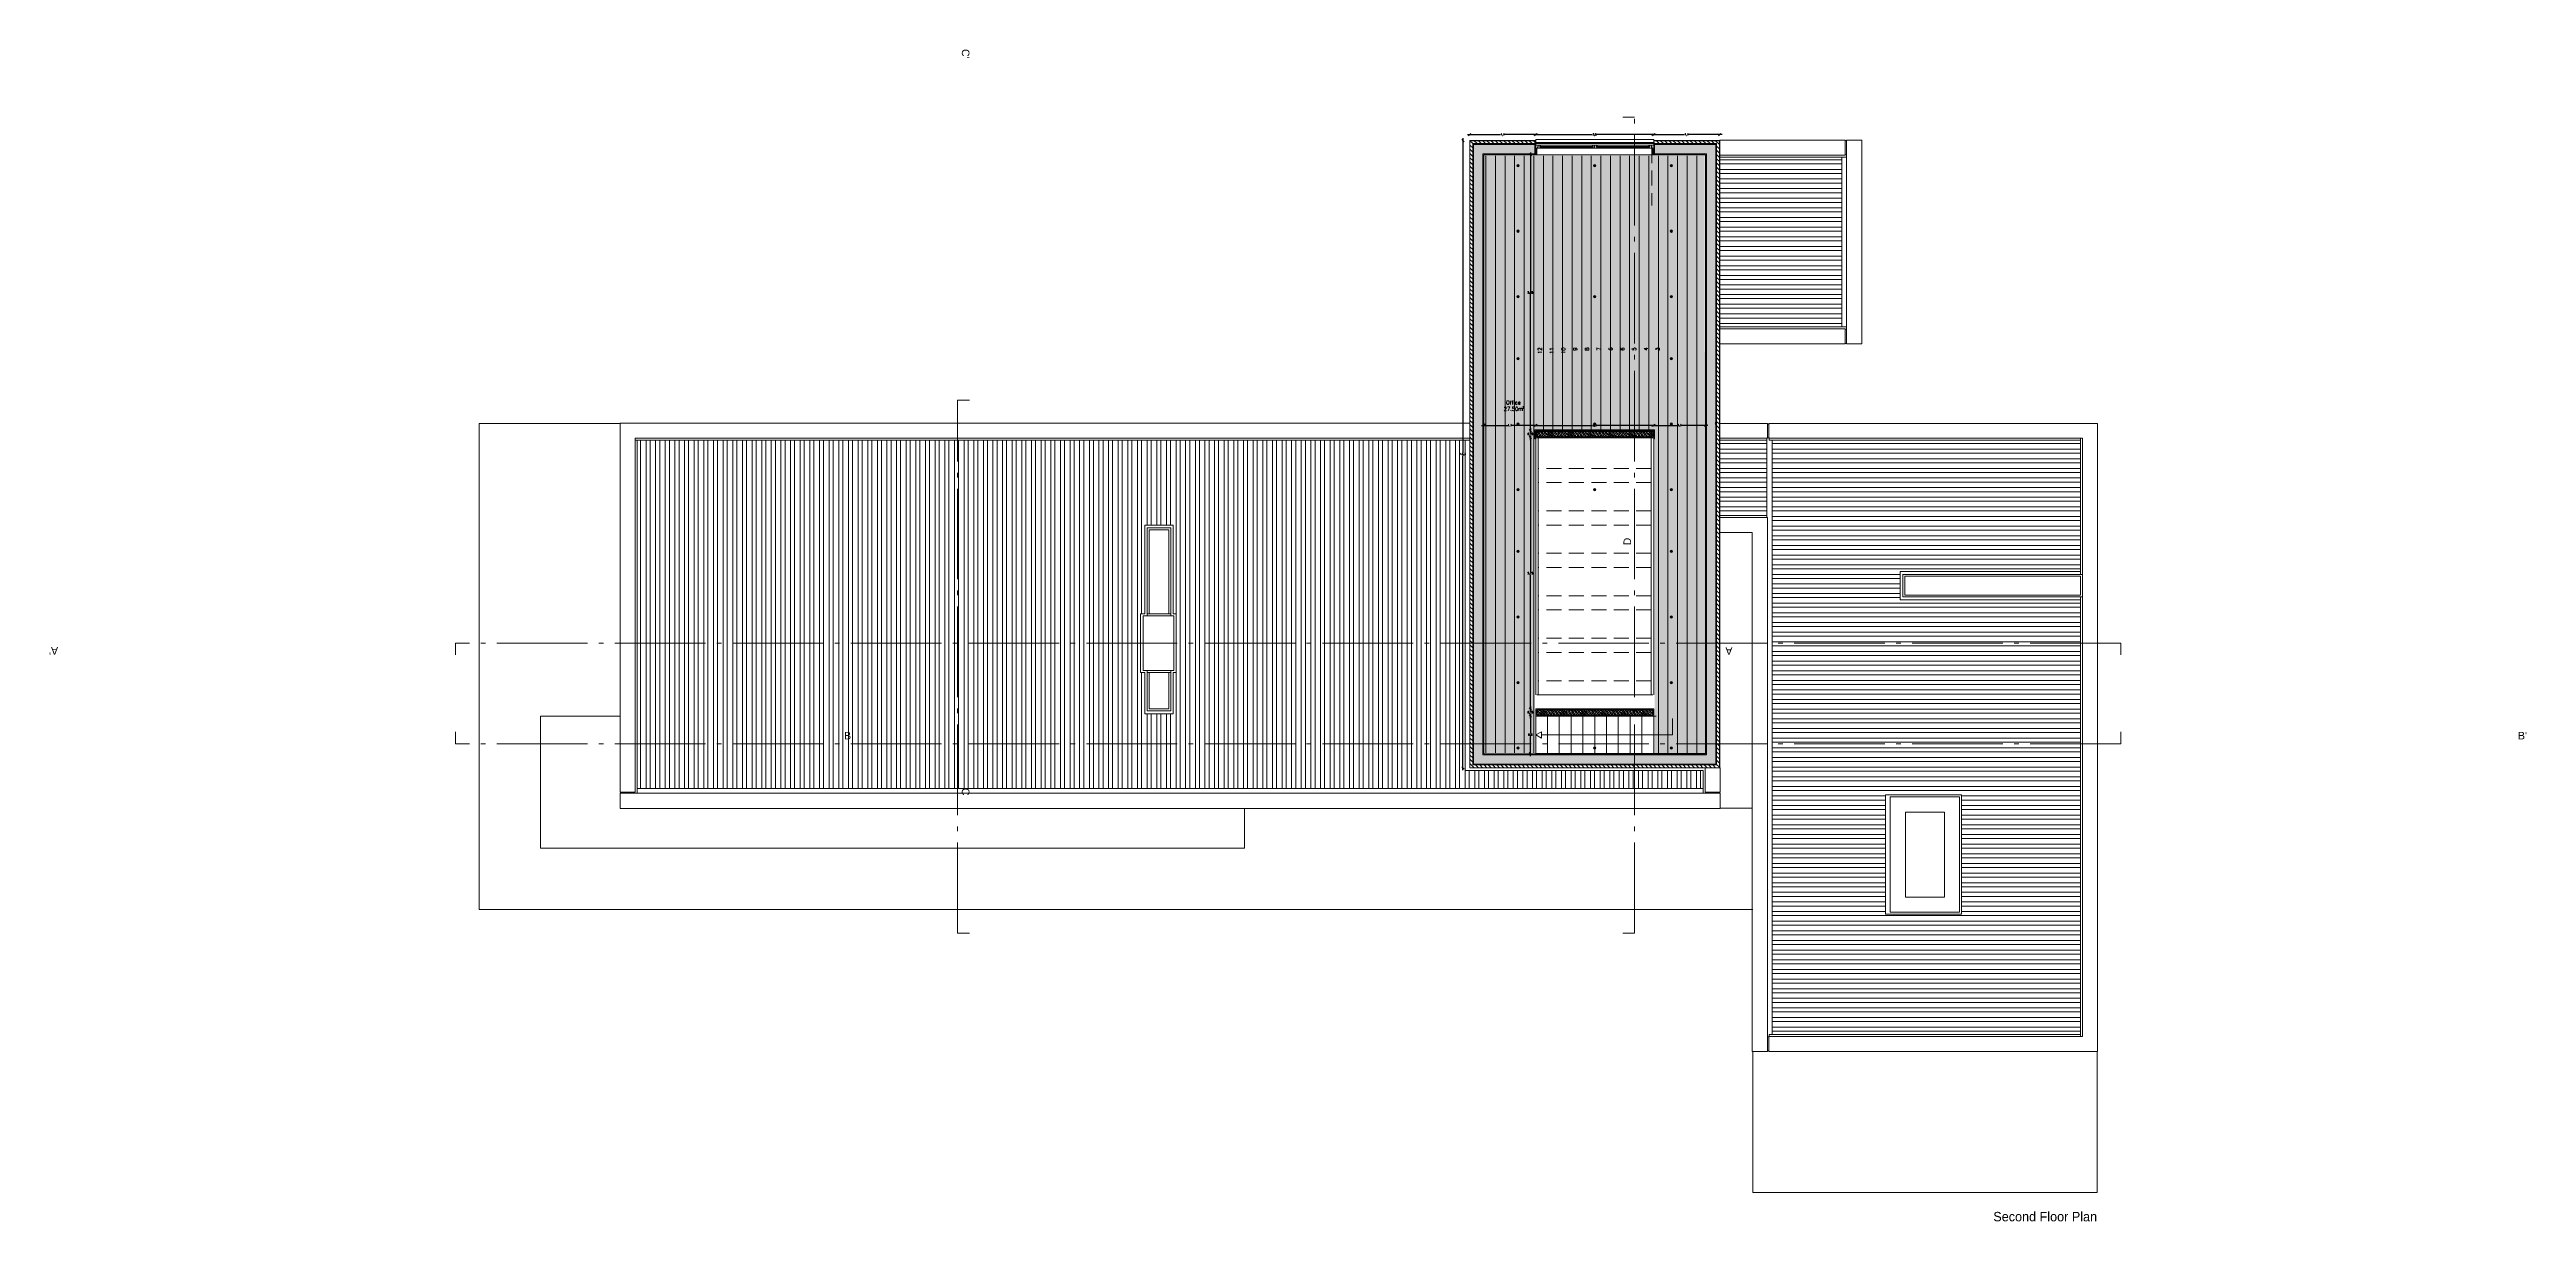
# Model space of a CAD drawing. Header units: inches. Extents: x 23 to 96, y 10 to 141.
# Drawn here: x 27.1 to 79.6, y 81.9 to 106.8 of the extents above; entities that cross this region are included whole.
import ezdxf

# ---------------------------------------------------------------- set-up
doc = ezdxf.new("R2010")
doc.units = ezdxf.units.IN
doc.header["$MEASUREMENT"] = 0
doc.linetypes.add('ACAD_ISO04W100', pattern=[30, 24, -3, 0, -3])
doc.linetypes.add('HIDDEN2', pattern=[4.7625, 3.175, -1.5875])
for name, color, linetype, lineweight in [('Cut', 2, 'Continuous', 5), ('Dash dot', 252, 'ACAD_ISO04W100', 0), ('Dimensions', 4, 'Continuous', 0), ('Dotted', 4, 'HIDDEN2', 0), ('Hatch Isolation', 3, 'Continuous', 0), ('Hatch Resistent stratum', 4, 'Continuous', 0), ('Hatch Wood pavement', 254, 'Continuous', 0), ('Legends', 7, 'Continuous', 0), ('Light points', 6, 'Continuous', 0), ('View in first plane', 250, 'Continuous', 0), ('View in second plane', 253, 'Continuous', 0)]:
    doc.layers.add(name, color=color, linetype=linetype, lineweight=lineweight)
doc.layers.add('Hatch solid 2', color=254, linetype='Continuous', lineweight=0, true_color=0xe8e8e8)
doc.styles.add('texto', font='txt.shx')
doc.dimstyles.new('André 1 50', dxfattribs={"dimtxt": 0.04, "dimasz": 0.05, "dimexe": 0.05, "dimexo": 0.05, "dimgap": 0.01, "dimtad": 0, "dimtih": 1, "dimtoh": 1, "dimlfac": -1, "dimzin": 9, "dimtxsty": 'texto', "dimblk": 'OBLIQUE', "dimcen": 0.08, "dimdle": 0.05, "dimse1": 1, "dimse2": 1, "dimazin": 0, "dimtfac": 1, "dimtmove": 0, "dimatfit": 3, "dimldrblk": 'NONE', "dimfxl": 1, "dimarcsym": 0})
pattern_1 = [(315, (-30.012015, -8.7079), (0.035921024, 0.035921024), []), (315, (-30.012015, -8.74382), (0.035921024, 0.035921024), [0.0254, -0.0127])]
pattern_2 = [(90, (-30.01201, -8.7079), (-0.2032, 0), [])]

# ---------------------------------------------------------------- blocks, each defined once
blk = doc.blocks.new('_Oblique')
at = {"color": 0, "linetype": 'ByBlock', "lineweight": -2}
blk.add_line((-0.5, -0.5), (0.5, 0.5), dxfattribs=at)
blk = doc.blocks.new('*D85')
at = {"layer": 'DEFPOINTS', "color": 0, "transparency": 16777216}
for p in [(57.225, 104.853), (58.625, 104.98), (58.625, 104.853)]:
    blk.add_point(p, dxfattribs=at)
at = {"layer": 'Dimensions', "color": 0, "lineweight": -2, "transparency": 16777216}
for p, q in [((57.175, 104.98), (57.878, 104.98)), ((58.675, 104.98), (57.971, 104.98))]:
    blk.add_line(p, q, dxfattribs=at)
at = {"layer": 'Dimensions', "color": 0, "lineweight": -2, "transparency": 16777216, "xscale": 0.05, "yscale": 0.05, "zscale": 0.05, "rotation": 180}
blk.add_blockref('_Oblique', (57.225, 104.98), dxfattribs=at)
at = {"layer": 'Dimensions', "color": 0, "lineweight": -2, "transparency": 16777216, "xscale": 0.05, "yscale": 0.05, "zscale": 0.05}
blk.add_blockref('_Oblique', (58.625, 104.98), dxfattribs=at)
at = {"layer": 'Dimensions', "color": 0, "transparency": 16777216, "insert": (57.925, 104.98), "char_height": 0.04, "attachment_point": 5, "style": 'texto'}
blk.add_mtext('1,4', dxfattribs=at)
blk = doc.blocks.new('_None')
blk = doc.blocks.new('*D86')
at = {"layer": 'DEFPOINTS', "color": 0, "transparency": 16777216}
for p in [(58.625, 104.853), (61.125, 104.98), (61.125, 104.853)]:
    blk.add_point(p, dxfattribs=at)
at = {"layer": 'Dimensions', "color": 0, "lineweight": -2, "transparency": 16777216}
for p, q in [((58.575, 104.98), (59.821, 104.98)), ((61.175, 104.98), (59.928, 104.98))]:
    blk.add_line(p, q, dxfattribs=at)
at = {"layer": 'Dimensions', "color": 0, "lineweight": -2, "transparency": 16777216, "xscale": 0.05, "yscale": 0.05, "zscale": 0.05, "rotation": 180}
blk.add_blockref('_Oblique', (58.625, 104.98), dxfattribs=at)
at = {"layer": 'Dimensions', "color": 0, "lineweight": -2, "transparency": 16777216, "xscale": 0.05, "yscale": 0.05, "zscale": 0.05}
blk.add_blockref('_Oblique', (61.125, 104.98), dxfattribs=at)
at = {"layer": 'Dimensions', "color": 0, "transparency": 16777216, "insert": (59.875, 104.98), "char_height": 0.04, "attachment_point": 5, "style": 'texto'}
blk.add_mtext('2,5', dxfattribs=at)
blk = doc.blocks.new('*D87')
at = {"layer": 'DEFPOINTS', "color": 0, "transparency": 16777216}
for p in [(61.125, 104.853), (62.525, 104.98), (62.525, 104.853)]:
    blk.add_point(p, dxfattribs=at)
at = {"layer": 'Dimensions', "color": 0, "lineweight": -2, "transparency": 16777216}
for p, q in [((61.075, 104.98), (61.778, 104.98)), ((62.575, 104.98), (61.871, 104.98))]:
    blk.add_line(p, q, dxfattribs=at)
at = {"layer": 'Dimensions', "color": 0, "lineweight": -2, "transparency": 16777216, "xscale": 0.05, "yscale": 0.05, "zscale": 0.05, "rotation": 180}
blk.add_blockref('_Oblique', (61.125, 104.98), dxfattribs=at)
at = {"layer": 'Dimensions', "color": 0, "lineweight": -2, "transparency": 16777216, "xscale": 0.05, "yscale": 0.05, "zscale": 0.05}
blk.add_blockref('_Oblique', (62.525, 104.98), dxfattribs=at)
at = {"layer": 'Dimensions', "color": 0, "transparency": 16777216, "insert": (61.825, 104.98), "char_height": 0.04, "attachment_point": 5, "style": 'texto'}
blk.add_mtext('1,4', dxfattribs=at)
blk = doc.blocks.new('*D88')
at = {"layer": 'DEFPOINTS', "color": 0, "transparency": 16777216}
for p in [(58.625, 98.815), (57.525, 98.703), (58.625, 98.703)]:
    blk.add_point(p, dxfattribs=at)
at = {"layer": 'Dimensions', "color": 0, "lineweight": -2, "transparency": 16777216}
for p, q in [((57.475, 98.815), (58.035, 98.815)), ((58.675, 98.815), (58.115, 98.815))]:
    blk.add_line(p, q, dxfattribs=at)
at = {"layer": 'Dimensions', "color": 0, "lineweight": -2, "transparency": 16777216, "xscale": 0.05, "yscale": 0.05, "zscale": 0.05, "rotation": 180}
blk.add_blockref('_Oblique', (57.525, 98.815), dxfattribs=at)
at = {"layer": 'Dimensions', "color": 0, "lineweight": -2, "transparency": 16777216, "xscale": 0.05, "yscale": 0.05, "zscale": 0.05}
blk.add_blockref('_Oblique', (58.625, 98.815), dxfattribs=at)
at = {"layer": 'Dimensions', "color": 0, "transparency": 16777216, "insert": (58.075, 98.815), "char_height": 0.04, "attachment_point": 5, "style": 'texto'}
blk.add_mtext('1,1', dxfattribs=at)
blk = doc.blocks.new('*D89')
at = {"layer": 'DEFPOINTS', "color": 0, "transparency": 16777216}
for p in [(61.125, 98.815), (58.625, 98.703), (61.125, 98.703)]:
    blk.add_point(p, dxfattribs=at)
at = {"layer": 'Dimensions', "color": 0, "lineweight": -2, "transparency": 16777216}
for p, q in [((58.575, 98.815), (59.821, 98.815)), ((61.175, 98.815), (59.928, 98.815))]:
    blk.add_line(p, q, dxfattribs=at)
at = {"layer": 'Dimensions', "color": 0, "lineweight": -2, "transparency": 16777216, "xscale": 0.05, "yscale": 0.05, "zscale": 0.05, "rotation": 180}
blk.add_blockref('_Oblique', (58.625, 98.815), dxfattribs=at)
at = {"layer": 'Dimensions', "color": 0, "lineweight": -2, "transparency": 16777216, "xscale": 0.05, "yscale": 0.05, "zscale": 0.05}
blk.add_blockref('_Oblique', (61.125, 98.815), dxfattribs=at)
at = {"layer": 'Dimensions', "color": 0, "transparency": 16777216, "insert": (59.875, 98.815), "char_height": 0.04, "attachment_point": 5, "style": 'texto'}
blk.add_mtext('2,5', dxfattribs=at)
blk = doc.blocks.new('*D90')
at = {"layer": 'DEFPOINTS', "color": 0, "transparency": 16777216}
for p in [(62.225, 98.815), (62.225, 98.815), (61.125, 98.703)]:
    blk.add_point(p, dxfattribs=at)
at = {"layer": 'Dimensions', "color": 0, "lineweight": -2, "transparency": 16777216}
for p, q in [((61.075, 98.815), (61.635, 98.815)), ((62.275, 98.815), (61.715, 98.815))]:
    blk.add_line(p, q, dxfattribs=at)
at = {"layer": 'Dimensions', "color": 0, "lineweight": -2, "transparency": 16777216, "xscale": 0.05, "yscale": 0.05, "zscale": 0.05, "rotation": 180}
blk.add_blockref('_Oblique', (61.125, 98.815), dxfattribs=at)
at = {"layer": 'Dimensions', "color": 0, "lineweight": -2, "transparency": 16777216, "xscale": 0.05, "yscale": 0.05, "zscale": 0.05}
blk.add_blockref('_Oblique', (62.225, 98.815), dxfattribs=at)
at = {"layer": 'Dimensions', "color": 0, "transparency": 16777216, "insert": (61.675, 98.815), "char_height": 0.04, "attachment_point": 5, "style": 'texto'}
blk.add_mtext('1,1', dxfattribs=at)
blk = doc.blocks.new('*D91')
at = {"layer": 'DEFPOINTS', "color": 0, "transparency": 16777216}
for p in [(58.511, 92.653), (58.625, 92.653), (58.625, 91.853)]:
    blk.add_point(p, dxfattribs=at)
at = {"layer": 'Dimensions', "color": 0, "lineweight": -2, "transparency": 16777216}
for p, q in [((58.511, 92.703), (58.511, 92.286)), ((58.511, 91.803), (58.511, 92.22))]:
    blk.add_line(p, q, dxfattribs=at)
at = {"layer": 'Dimensions', "color": 0, "lineweight": -2, "transparency": 16777216, "xscale": 0.05, "yscale": 0.05, "zscale": 0.05}
for p, rotation in [((58.511, 92.653), 90), ((58.511, 91.853), 270)]:
    blk.add_blockref('_Oblique', p, dxfattribs=dict(at, rotation=rotation))
at = {"layer": 'Dimensions', "color": 0, "transparency": 16777216, "insert": (58.511, 92.253), "char_height": 0.04, "attachment_point": 5, "style": 'texto'}
blk.add_mtext('0,8', dxfattribs=at)
blk = doc.blocks.new('*D92')
at = {"layer": 'DEFPOINTS', "color": 0, "transparency": 16777216}
for p in [(58.511, 92.803), (58.625, 92.803), (58.625, 92.653)]:
    blk.add_point(p, dxfattribs=at)
at = {"layer": 'Dimensions', "color": 0, "lineweight": -2, "transparency": 16777216}
for p, q in [((58.511, 92.853), (58.511, 92.761)), ((58.511, 92.603), (58.511, 92.695))]:
    blk.add_line(p, q, dxfattribs=at)
at = {"layer": 'Dimensions', "color": 0, "lineweight": -2, "transparency": 16777216, "xscale": 0.05, "yscale": 0.05, "zscale": 0.05}
for p, rotation in [((58.511, 92.803), 90), ((58.511, 92.653), 270)]:
    blk.add_blockref('_Oblique', p, dxfattribs=dict(at, rotation=rotation))
at = {"layer": 'Dimensions', "color": 0, "transparency": 16777216, "insert": (58.511, 92.728), "char_height": 0.04, "attachment_point": 5, "style": 'texto'}
blk.add_mtext('0,15', dxfattribs=at)
blk = doc.blocks.new('*D93')
at = {"layer": 'DEFPOINTS', "color": 0, "transparency": 16777216}
for p in [(58.511, 98.553), (58.625, 98.553), (58.625, 92.803)]:
    blk.add_point(p, dxfattribs=at)
at = {"layer": 'Dimensions', "color": 0, "lineweight": -2, "transparency": 16777216}
for p, q in [((58.511, 98.603), (58.511, 95.711)), ((58.511, 92.753), (58.511, 95.645))]:
    blk.add_line(p, q, dxfattribs=at)
at = {"layer": 'Dimensions', "color": 0, "lineweight": -2, "transparency": 16777216, "xscale": 0.05, "yscale": 0.05, "zscale": 0.05}
for p, rotation in [((58.511, 98.553), 90), ((58.511, 92.803), 270)]:
    blk.add_blockref('_Oblique', p, dxfattribs=dict(at, rotation=rotation))
at = {"layer": 'Dimensions', "color": 0, "transparency": 16777216, "insert": (58.511, 95.678), "char_height": 0.04, "attachment_point": 5, "style": 'texto'}
blk.add_mtext('5,75', dxfattribs=at)
blk = doc.blocks.new('*D94')
at = {"layer": 'DEFPOINTS', "color": 0, "transparency": 16777216}
for p in [(58.511, 98.703), (58.625, 98.703), (58.625, 98.553)]:
    blk.add_point(p, dxfattribs=at)
at = {"layer": 'Dimensions', "color": 0, "lineweight": -2, "transparency": 16777216}
for p, q in [((58.511, 98.753), (58.511, 98.661)), ((58.511, 98.503), (58.511, 98.595))]:
    blk.add_line(p, q, dxfattribs=at)
at = {"layer": 'Dimensions', "color": 0, "lineweight": -2, "transparency": 16777216, "xscale": 0.05, "yscale": 0.05, "zscale": 0.05}
for p, rotation in [((58.511, 98.703), 90), ((58.511, 98.553), 270)]:
    blk.add_blockref('_Oblique', p, dxfattribs=dict(at, rotation=rotation))
at = {"layer": 'Dimensions', "color": 0, "transparency": 16777216, "insert": (58.511, 98.628), "char_height": 0.04, "attachment_point": 5, "style": 'texto'}
blk.add_mtext('0,15', dxfattribs=at)
blk = doc.blocks.new('*D95')
at = {"layer": 'DEFPOINTS', "color": 0, "transparency": 16777216}
for p in [(58.511, 104.553), (58.638, 104.553), (58.625, 98.703)]:
    blk.add_point(p, dxfattribs=at)
at = {"layer": 'Dimensions', "color": 0, "lineweight": -2, "transparency": 16777216}
for p, q in [((58.511, 104.603), (58.511, 101.661)), ((58.511, 98.653), (58.511, 101.595))]:
    blk.add_line(p, q, dxfattribs=at)
at = {"layer": 'Dimensions', "color": 0, "lineweight": -2, "transparency": 16777216, "xscale": 0.05, "yscale": 0.05, "zscale": 0.05}
for p, rotation in [((58.511, 104.553), 90), ((58.511, 98.703), 270)]:
    blk.add_blockref('_Oblique', p, dxfattribs=dict(at, rotation=rotation))
at = {"layer": 'Dimensions', "color": 0, "transparency": 16777216, "insert": (58.511, 101.628), "char_height": 0.04, "attachment_point": 5, "style": 'texto'}
blk.add_mtext('5,85', dxfattribs=at)
blk = doc.blocks.new('*D96')
at = {"layer": 'DEFPOINTS', "color": 0, "transparency": 16777216}
for p in [(57.225, 104.853), (57.081, 91.553), (57.225, 91.553)]:
    blk.add_point(p, dxfattribs=at)
at = {"layer": 'Dimensions', "color": 0, "lineweight": -2, "transparency": 16777216}
for p, q in [((57.081, 104.903), (57.081, 98.236)), ((57.081, 91.503), (57.081, 98.17))]:
    blk.add_line(p, q, dxfattribs=at)
at = {"layer": 'Dimensions', "color": 0, "lineweight": -2, "transparency": 16777216, "xscale": 0.05, "yscale": 0.05, "zscale": 0.05}
for p, rotation in [((57.081, 104.853), 90), ((57.081, 91.553), 270)]:
    blk.add_blockref('_Oblique', p, dxfattribs=dict(at, rotation=rotation))
at = {"layer": 'Dimensions', "color": 0, "transparency": 16777216, "insert": (57.081, 98.203), "char_height": 0.04, "attachment_point": 5, "style": 'texto'}
blk.add_mtext('13,3', dxfattribs=at)

msp = doc.modelspace()

# ---------------------------------------------------------------- hatches: boundary and pattern name
at = {"layer": 'Hatch Isolation', "ltscale": 0.0125}
h = msp.add_hatch(dxfattribs=at)
h.set_pattern_fill('ANSI31', color=256, scale=0.02, angle=90, style=0)
h.set_pattern_definition([(135, (-30.012015, -8.7079), (-0.04490128, -0.04490128), [])])
h.paths.add_polyline_path([(58.62, 104.848), (57.23, 104.848), (57.23, 91.558), (62.52, 91.558), (62.52, 104.848), (61.13, 104.848), (61.13, 104.788), (62.46, 104.788), (62.46, 91.618), (57.29, 91.618), (57.29, 104.788), (58.62, 104.788)])
at = {"layer": 'Hatch Resistent stratum', "ltscale": 0.05}
h = msp.add_hatch(dxfattribs=at)
h.set_pattern_fill('ANSI33', color=256, scale=0.008, angle=-90, style=0)
h.set_pattern_definition(pattern_1)
h.paths.add_polyline_path([(62.445, 104.773), (61.145, 104.773), (61.145, 104.748), (61.145, 104.573), (62.245, 104.573), (62.245, 91.833), (57.505, 91.833), (57.505, 104.573), (58.605, 104.573), (58.605, 104.773), (57.305, 104.773), (57.305, 91.633), (62.445, 91.633)])
h = msp.add_hatch(dxfattribs=at)
h.set_pattern_fill('ANSI33', color=256, scale=0.008, angle=-90, style=0)
h.set_pattern_definition(pattern_1)
h.paths.add_polyline_path([(61.105, 98.683), (58.645, 98.683), (58.645, 98.573), (61.105, 98.573)])
h = msp.add_hatch(dxfattribs=at)
h.set_pattern_fill('ANSI33', color=256, scale=0.008, angle=-90, style=0)
h.set_pattern_definition([(315, (-81674.977936, -49912.87648), (0.035921024484, 0.035921024484), []), (315, (-81674.977936, -49912.9124), (0.035921024484, 0.035921024484), [0.0254, -0.0127])])
h.paths.add_polyline_path([(61.105, 92.783), (58.645, 92.783), (58.645, 92.673), (61.105, 92.673)])
at = {"layer": 'Hatch solid 2', "ltscale": 0.02}
msp.add_hatch(color=256, dxfattribs=at).paths.add_polyline_path([(62.205, 104.533), (61.104, 104.533), (58.645, 104.533), (57.545, 104.533), (57.545, 91.873), (58.605, 91.873), (58.605, 98.723), (61.145, 98.723), (61.145, 91.873), (61.927, 91.873), (61.927, 91.873), (62.219, 91.872)])
at = {"layer": 'Hatch Wood pavement', "ltscale": 0.02}
h = msp.add_hatch(dxfattribs=at)
h.set_pattern_fill('ANSI31', color=256, scale=0.064, angle=45, style=0)
h.set_pattern_definition(pattern_2)
edge = h.paths.add_edge_path()
edge.add_line((62.205, 104.533), (61.084, 104.533))
edge.add_line((61.084, 104.533), (61.084, 103.475))
edge.add_arc((61.084, 104.693), 1.218, 187.5484, 270, ccw=False)
edge.add_line((59.876, 104.533), (59.853, 104.533))
edge.add_arc((58.666, 104.693), 1.198, 270, 352.3249, ccw=False)
edge.add_line((58.666, 103.495), (58.666, 104.533))
edge.add_line((58.666, 104.533), (57.525, 104.533))
edge.add_line((57.525, 104.533), (57.525, 91.873))
edge.add_line((57.525, 91.873), (58.625, 91.873))
edge.add_line((58.625, 91.873), (58.625, 92.653))
edge.add_line((58.625, 92.653), (58.625, 92.803))
edge.add_line((58.625, 92.803), (58.625, 93.103))
edge.add_line((58.625, 93.103), (58.625, 98.533))
edge.add_line((58.625, 98.533), (58.605, 98.533))
edge.add_line((58.605, 98.533), (58.605, 98.723))
edge.add_line((58.605, 98.723), (61.145, 98.723))
edge.add_line((61.145, 98.723), (61.145, 98.533))
edge.add_line((61.145, 98.533), (61.125, 93.103))
edge.add_line((61.125, 93.103), (61.125, 92.803))
edge.add_line((61.125, 92.803), (61.125, 92.653))
edge.add_line((61.125, 92.653), (61.125, 91.858))
edge.add_line((61.125, 91.858), (62.217, 91.861))
edge.add_line((62.217, 91.861), (62.205, 104.533))
h = msp.add_hatch(dxfattribs=at)
h.set_pattern_fill('ANSI31', color=256, scale=0.064, angle=45, style=0)
h.set_pattern_definition(pattern_2)
h.paths.add_polyline_path([(59.853, 104.533), (58.666, 104.533), (58.666, 103.495, 0.375501)], flags=17)
h = msp.add_hatch(dxfattribs=at)
h.set_pattern_fill('ANSI31', color=256, scale=0.064, angle=45, style=0)
h.set_pattern_definition(pattern_2)
h.paths.add_polyline_path([(61.084, 104.533), (59.876, 104.533, 0.376132), (61.084, 103.475)], flags=17)
at = {"layer": 'Light points'}
for points in [[(58.225, 104.323, 1), (58.275, 104.323, 1)], [(59.85, 104.323, 1), (59.9, 104.323, 1)], [(61.475, 104.323, 1), (61.525, 104.323, 1)], [(58.225, 102.933, 1), (58.275, 102.933, 1)], [(61.475, 102.933, 1), (61.525, 102.933, 1)], [(58.225, 101.543, 1), (58.275, 101.543, 1)], [(59.85, 101.543, 1), (59.9, 101.543, 1)], [(61.475, 101.543, 1), (61.525, 101.543, 1)], [(58.225, 100.233, 1), (58.275, 100.233, 1)], [(61.475, 100.233, 1), (61.525, 100.233, 1)], [(58.225, 98.843, 1), (58.275, 98.843, 1)], [(59.85, 98.843, 1), (59.9, 98.843, 1)], [(61.475, 98.843, 1), (61.525, 98.843, 1)], [(58.225, 97.453, 1), (58.275, 97.453, 1)], [(59.85, 97.453, 1), (59.9, 97.453, 1)], [(61.475, 97.453, 1), (61.525, 97.453, 1)], [(58.225, 96.143, 1), (58.275, 96.143, 1)], [(61.475, 96.143, 1), (61.525, 96.143, 1)], [(58.225, 94.753, 1), (58.275, 94.753, 1)], [(61.475, 94.753, 1), (61.525, 94.753, 1)], [(58.225, 93.363, 1), (58.275, 93.363, 1)], [(61.475, 93.363, 1), (61.525, 93.363, 1)], [(58.225, 91.973, 1), (58.275, 91.973, 1)], [(59.85, 91.973, 1), (59.9, 91.973, 1)], [(61.475, 91.973, 1), (61.525, 91.973, 1)]]:
    msp.add_hatch(color=256, dxfattribs=at).paths.add_polyline_path(points)

# ---------------------------------------------------------------- linework, layer by layer
at = {"layer": 'Cut'}
for p, q in [((57.225, 91.553), (57.225, 104.853)), ((58.625, 104.853), (57.225, 104.853)), ((57.23, 91.558), (57.23, 104.848)), ((58.62, 104.848), (57.23, 104.848)), ((57.29, 91.618), (57.29, 104.788)), ((58.605, 104.788), (57.29, 104.788)), ((57.305, 91.633), (57.305, 104.773)), ((58.605, 104.773), (57.305, 104.773)), ((57.505, 91.833), (57.505, 104.573)), ((58.63, 104.573), (57.505, 104.573)), ((57.525, 91.853), (57.525, 104.553)), ((58.625, 104.553), (57.525, 104.553)), ((58.605, 104.748), (58.605, 104.788)), ((58.625, 104.748), (58.605, 104.748)), ((58.625, 104.748), (58.605, 104.693)), ((58.605, 104.748), (58.625, 104.693)), ((58.605, 104.573), (58.605, 104.748)), ((58.625, 104.693), (58.605, 104.693)), ((58.605, 104.693), (58.625, 104.573)), ((58.625, 104.693), (58.605, 104.573)), ((58.62, 104.848), (58.62, 104.748)), ((58.625, 104.853), (58.625, 104.748)), ((58.63, 104.748), (58.625, 104.748)), ((58.625, 104.748), (58.625, 104.693)), ((58.625, 104.693), (58.664, 104.693)), ((58.625, 104.573), (58.625, 104.693)), ((58.625, 104.573), (58.625, 104.553)), ((58.674, 104.753), (58.63, 104.753)), ((58.63, 104.753), (58.63, 104.748)), ((58.63, 104.573), (58.63, 104.553)), ((58.63, 104.553), (58.645, 104.553)), ((58.645, 104.693), (58.645, 104.553)), ((58.659, 104.718), (58.659, 104.713)), ((58.674, 104.718), (58.659, 104.718)), ((58.664, 104.713), (58.659, 104.713)), ((58.664, 104.713), (58.664, 104.693)), ((58.676, 104.716), (58.666, 104.716)), ((58.666, 104.716), (58.666, 104.693)), ((58.725, 104.693), (58.666, 104.693)), ((58.674, 104.753), (58.674, 104.718)), ((58.715, 104.753), (58.676, 104.753)), ((58.676, 104.753), (58.676, 104.716)), ((58.715, 104.733), (58.715, 104.753)), ((58.715, 104.753), (58.725, 104.753)), ((58.725, 104.753), (58.715, 104.733)), ((58.725, 104.733), (58.715, 104.753)), ((58.715, 104.713), (58.715, 104.733)), ((58.725, 104.733), (58.715, 104.733)), ((58.715, 104.713), (58.725, 104.713)), ((59.833, 104.731), (58.717, 104.731)), ((58.717, 104.715), (58.717, 104.731)), ((59.833, 104.727), (58.717, 104.727)), ((59.833, 104.719), (58.717, 104.719)), ((59.833, 104.715), (58.717, 104.715)), ((58.72, 104.727), (58.72, 104.719)), ((58.725, 104.753), (58.725, 104.733)), ((58.725, 104.713), (58.725, 104.693)), ((59.874, 104.753), (59.825, 104.753)), ((59.825, 104.753), (59.825, 104.733)), ((59.835, 104.733), (59.825, 104.733)), ((59.825, 104.713), (59.825, 104.693)), ((59.835, 104.713), (59.825, 104.713)), ((59.825, 104.693), (59.864, 104.693)), ((59.83, 104.727), (59.83, 104.719)), ((59.833, 104.715), (59.833, 104.731)), ((59.835, 104.733), (59.835, 104.753)), ((59.835, 104.733), (59.835, 104.713)), ((59.859, 104.718), (59.859, 104.713)), ((59.874, 104.718), (59.859, 104.718)), ((59.864, 104.713), (59.859, 104.713)), ((59.864, 104.713), (59.864, 104.693)), ((59.876, 104.716), (59.866, 104.716)), ((59.866, 104.716), (59.866, 104.693)), ((59.925, 104.693), (59.866, 104.693)), ((59.874, 104.753), (59.874, 104.718)), ((59.915, 104.753), (59.876, 104.753)), ((59.876, 104.753), (59.876, 104.716)), ((59.915, 104.733), (59.915, 104.753)), ((59.915, 104.753), (59.925, 104.753)), ((59.915, 104.713), (59.915, 104.733)), ((59.925, 104.733), (59.915, 104.733)), ((59.915, 104.713), (59.925, 104.713)), ((61.033, 104.731), (59.917, 104.731)), ((59.917, 104.715), (59.917, 104.731)), ((61.033, 104.727), (59.917, 104.727)), ((61.033, 104.719), (59.917, 104.719)), ((61.033, 104.715), (59.917, 104.715)), ((59.92, 104.727), (59.92, 104.719)), ((59.925, 104.753), (59.925, 104.733)), ((59.925, 104.713), (59.925, 104.693)), ((61.035, 104.753), (61.025, 104.753)), ((61.025, 104.753), (61.025, 104.733)), ((61.025, 104.753), (61.035, 104.733)), ((61.025, 104.733), (61.035, 104.753)), ((61.025, 104.733), (61.035, 104.733)), ((61.035, 104.713), (61.025, 104.713)), ((61.025, 104.713), (61.025, 104.693)), ((61.025, 104.693), (61.084, 104.693)), ((61.03, 104.727), (61.03, 104.719)), ((61.033, 104.715), (61.033, 104.731)), ((61.035, 104.733), (61.035, 104.753)), ((61.035, 104.753), (61.074, 104.753)), ((61.035, 104.713), (61.035, 104.733)), ((61.074, 104.753), (61.074, 104.716)), ((61.074, 104.716), (61.084, 104.716)), ((61.076, 104.753), (61.076, 104.718)), ((61.076, 104.753), (61.12, 104.753)), ((61.076, 104.718), (61.091, 104.718)), ((61.084, 104.716), (61.084, 104.693)), ((61.086, 104.713), (61.091, 104.713)), ((61.086, 104.713), (61.086, 104.693)), ((61.125, 104.693), (61.086, 104.693)), ((61.091, 104.718), (61.091, 104.713)), ((61.104, 104.693), (61.104, 104.553)), ((61.119, 104.553), (61.104, 104.553)), ((62.245, 104.573), (61.119, 104.573)), ((61.119, 104.573), (61.119, 104.553)), ((61.12, 104.753), (61.12, 104.748)), ((61.12, 104.748), (61.125, 104.748)), ((62.525, 104.853), (61.125, 104.853)), ((61.125, 104.553), (61.125, 104.853)), ((61.125, 104.853), (61.125, 104.748)), ((61.125, 104.748), (61.145, 104.748)), ((61.125, 104.748), (61.145, 104.693)), ((61.145, 104.748), (61.125, 104.693)), ((61.125, 104.748), (61.125, 104.693)), ((61.125, 104.693), (61.145, 104.693)), ((61.125, 104.573), (61.125, 104.693)), ((61.145, 104.693), (61.125, 104.573)), ((61.125, 104.693), (61.145, 104.573)), ((61.125, 104.573), (61.125, 104.553)), ((62.225, 104.553), (61.125, 104.553)), ((62.52, 104.848), (61.13, 104.848)), ((61.13, 104.848), (61.13, 104.748)), ((62.46, 104.788), (61.13, 104.788)), ((62.445, 104.773), (61.145, 104.773)), ((61.145, 104.748), (61.145, 104.773)), ((61.145, 104.573), (61.145, 104.748)), ((62.225, 91.853), (62.225, 104.553)), ((62.245, 91.833), (62.245, 104.573)), ((62.445, 91.633), (62.445, 104.773)), ((62.46, 91.618), (62.46, 104.788)), ((62.52, 91.558), (62.52, 104.848)), ((62.525, 91.553), (62.525, 104.853)), ((61.125, 98.703), (58.625, 98.703)), ((58.625, 98.553), (58.625, 98.703)), ((61.125, 98.553), (58.625, 98.553)), ((61.105, 98.683), (58.645, 98.683)), ((58.645, 98.573), (58.645, 98.683)), ((61.105, 98.573), (58.645, 98.573)), ((61.105, 98.573), (61.105, 98.683)), ((61.125, 98.553), (61.125, 98.703)), ((58.625, 92.653), (58.625, 92.803)), ((61.125, 92.803), (58.625, 92.803)), ((61.125, 92.653), (58.625, 92.653)), ((58.645, 92.673), (58.645, 92.783)), ((61.105, 92.783), (58.645, 92.783)), ((61.105, 92.673), (58.645, 92.673)), ((61.105, 92.783), (61.105, 92.673)), ((61.125, 92.803), (61.125, 92.653)), ((62.525, 91.553), (57.225, 91.553)), ((62.52, 91.558), (57.23, 91.558)), ((62.46, 91.618), (57.29, 91.618)), ((62.445, 91.633), (57.305, 91.633)), ((62.245, 91.833), (57.505, 91.833)), ((62.225, 91.853), (57.525, 91.853))]:
    msp.add_line(p, q, dxfattribs=at)
at = {"layer": 'Dash dot', "ltscale": 0.08}
for p, q in [((60.468, 105.353), (60.718, 105.353)), ((60.718, 88.053), (60.718, 105.353)), ((46.37, 88.053), (46.37, 99.353)), ((46.37, 99.353), (46.62, 99.353)), ((71.025, 94.199), (35.725, 94.199)), ((35.725, 93.949), (35.725, 94.199)), ((71.025, 93.949), (71.025, 94.199)), ((35.725, 92.067), (35.725, 92.317)), ((71.025, 92.067), (35.725, 92.067)), ((71.025, 92.317), (71.025, 92.067)), ((46.37, 88.053), (46.62, 88.053)), ((60.468, 88.053), (60.718, 88.053))]:
    msp.add_line(p, q, dxfattribs=at)
at = {"layer": 'Dotted', "ltscale": 0.1}
for p, q in [((61.084, 104.693), (61.084, 103.475)), ((61.075, 97.903), (58.675, 97.903)), ((61.075, 97.603), (58.675, 97.603)), ((61.075, 97.003), (58.675, 97.003)), ((61.075, 96.703), (58.675, 96.703)), ((61.075, 96.103), (58.675, 96.103)), ((61.075, 95.803), (58.675, 95.803)), ((61.075, 95.203), (58.675, 95.203)), ((61.075, 94.903), (58.675, 94.903)), ((61.075, 94.303), (58.675, 94.303)), ((61.075, 94.003), (58.675, 94.003)), ((61.075, 93.403), (58.675, 93.403))]:
    msp.add_line(p, q, dxfattribs=at)
at = {"layer": 'Light points'}
for centre in [(58.25, 104.323), (59.875, 104.323), (61.5, 104.323), (58.25, 102.933), (61.5, 102.933), (58.25, 101.543), (59.875, 101.543), (61.5, 101.543), (58.25, 100.233), (61.5, 100.233), (58.25, 98.843), (59.875, 98.843), (61.5, 98.843), (58.25, 97.453), (59.875, 97.453), (61.5, 97.453), (58.25, 96.143), (61.5, 96.143), (58.25, 94.753), (61.5, 94.753), (58.25, 93.363), (61.5, 93.363), (58.25, 91.973), (59.875, 91.973), (61.5, 91.973)]:
    msp.add_circle(centre, 0.025, dxfattribs=at)
at = {"layer": 'View in first plane'}
for p, q in [((58.625, 104.873), (61.125, 104.873)), ((58.625, 104.873), (58.625, 104.853)), ((58.625, 104.813), (61.125, 104.813)), ((58.625, 104.788), (61.125, 104.788)), ((61.104, 104.553), (58.645, 104.553)), ((59.825, 104.753), (58.725, 104.753)), ((59.825, 104.693), (58.725, 104.693)), ((61.025, 104.753), (59.925, 104.753)), ((61.025, 104.693), (59.925, 104.693)), ((61.125, 104.873), (61.125, 104.853)), ((57.215, 98.863), (39.215, 98.863)), ((39.215, 91.043), (39.215, 98.863)), ((61.145, 98.723), (58.605, 98.723)), ((58.605, 98.533), (58.605, 98.723)), ((61.145, 98.533), (61.145, 98.723)), ((63.535, 98.853), (62.535, 98.853)), ((63.535, 98.543), (63.535, 98.853)), ((70.535, 98.853), (63.563, 98.853)), ((63.563, 98.543), (63.563, 98.853)), ((70.535, 85.543), (70.535, 98.853)), ((57.215, 98.543), (39.535, 98.543)), ((39.535, 91.043), (39.535, 98.543)), ((58.625, 98.533), (58.605, 98.533)), ((58.625, 93.103), (58.625, 98.553)), ((58.675, 93.103), (58.675, 98.553)), ((61.075, 93.103), (61.075, 98.553)), ((61.125, 93.103), (61.125, 98.553)), ((61.145, 98.533), (61.125, 98.533)), ((63.535, 98.543), (62.535, 98.543)), ((70.215, 98.543), (63.563, 98.543)), ((70.215, 85.863), (70.215, 98.543)), ((50.39, 94.778), (50.39, 96.643)), ((50.89, 96.643), (50.39, 96.643)), ((50.89, 94.778), (50.89, 96.643)), ((63.535, 96.863), (62.535, 96.863)), ((63.535, 85.543), (63.535, 96.863)), ((50.43, 94.818), (50.43, 96.603)), ((50.85, 96.603), (50.43, 96.603)), ((50.85, 94.818), (50.85, 96.603)), ((63.215, 96.543), (62.535, 96.543)), ((63.215, 85.543), (63.215, 96.543)), ((66.41, 95.658), (66.41, 95.178)), ((66.41, 95.657), (70.215, 95.657)), ((66.45, 95.218), (66.45, 95.618)), ((66.45, 95.618), (70.175, 95.618)), ((66.87, 95.618), (66.45, 95.618)), ((70.175, 95.218), (70.175, 95.618)), ((70.215, 95.178), (66.41, 95.178)), ((66.45, 95.218), (70.175, 95.218)), ((50.3, 93.616), (50.3, 94.778)), ((50.95, 94.778), (50.3, 94.778)), ((50.3, 93.616), (50.3, 94.528)), ((50.89, 94.818), (50.39, 94.818)), ((50.95, 93.616), (50.95, 94.778)), ((50.95, 93.616), (50.3, 93.616)), ((50.39, 92.763), (50.39, 93.616)), ((50.89, 93.574), (50.39, 93.574)), ((50.43, 92.803), (50.43, 93.574)), ((50.85, 92.803), (50.85, 93.574)), ((50.89, 92.763), (50.89, 93.616)), ((61.105, 93.103), (58.645, 93.103)), ((50.89, 92.763), (50.39, 92.763)), ((50.85, 92.803), (50.43, 92.803)), ((58.625, 91.853), (58.625, 92.653)), ((61.125, 92.653), (61.175, 92.653)), ((62.525, 91.893), (62.525, 91.863)), ((62.215, 91.043), (62.215, 91.553)), ((62.535, 91.553), (62.535, 91.043)), ((39.535, 91.043), (39.215, 91.043)), ((62.535, 91.015), (39.215, 91.015)), ((39.215, 90.693), (39.215, 91.015)), ((62.215, 91.043), (62.535, 91.043)), ((62.535, 91.015), (62.535, 90.693)), ((66.14, 88.493), (66.14, 90.938)), ((67.61, 90.938), (66.14, 90.938)), ((67.61, 88.493), (67.61, 90.938)), ((39.215, 90.693), (62.535, 90.693)), ((66.46, 88.813), (66.46, 90.618)), ((67.29, 90.618), (66.46, 90.618)), ((67.29, 88.813), (67.29, 90.618)), ((66.46, 88.813), (67.29, 88.813)), ((66.14, 88.493), (67.61, 88.493)), ((63.563, 85.543), (63.563, 85.863)), ((70.215, 85.863), (63.563, 85.863)), ((63.535, 85.543), (63.215, 85.543)), ((70.535, 85.543), (63.563, 85.543))]:
    msp.add_line(p, q, dxfattribs=at)
at = {"layer": 'View in second plane'}
for p, q in [((62.525, 104.863), (65.185, 104.863)), ((62.525, 104.853), (62.525, 104.863)), ((62.525, 104.543), (65.185, 104.543)), ((65.215, 104.501), (62.525, 104.501)), ((65.115, 100.905), (65.115, 104.501)), ((65.185, 104.543), (65.185, 104.863)), ((65.185, 104.853), (65.215, 104.853)), ((65.185, 104.553), (65.215, 104.553)), ((65.215, 100.543), (65.215, 104.863)), ((65.215, 104.863), (65.535, 104.863)), ((65.535, 100.543), (65.535, 104.863)), ((65.115, 104.447), (62.525, 104.447)), ((65.115, 104.362), (62.525, 104.362)), ((65.115, 104.243), (62.525, 104.243)), ((65.115, 104.157), (62.525, 104.157)), ((65.115, 104.039), (62.525, 104.039)), ((65.115, 103.953), (62.525, 103.953)), ((65.115, 103.835), (62.525, 103.835)), ((65.115, 103.749), (62.525, 103.749)), ((65.115, 103.63), (62.525, 103.63)), ((65.115, 103.544), (62.525, 103.544)), ((65.115, 103.426), (62.525, 103.426)), ((65.115, 103.34), (62.525, 103.34)), ((65.115, 103.222), (62.525, 103.222)), ((65.115, 103.136), (62.525, 103.136)), ((65.115, 103.018), (62.525, 103.018)), ((65.115, 102.932), (62.525, 102.932)), ((65.115, 102.813), (62.525, 102.813)), ((65.115, 102.727), (62.525, 102.727)), ((65.115, 102.609), (62.525, 102.609)), ((65.115, 102.523), (62.525, 102.523)), ((65.115, 102.405), (62.525, 102.405)), ((65.115, 102.319), (62.525, 102.319)), ((65.115, 102.2), (62.525, 102.2)), ((65.115, 102.114), (62.525, 102.114)), ((65.115, 101.996), (62.525, 101.996)), ((65.115, 101.91), (62.525, 101.91)), ((65.115, 101.792), (62.525, 101.792)), ((65.115, 101.706), (62.525, 101.706)), ((65.115, 101.588), (62.525, 101.588)), ((65.115, 101.502), (62.525, 101.502)), ((65.115, 101.383), (62.525, 101.383)), ((65.115, 101.297), (62.525, 101.297)), ((65.115, 101.178), (62.525, 101.178)), ((65.115, 101.092), (62.525, 101.092)), ((65.115, 100.974), (62.525, 100.974)), ((65.215, 100.905), (62.525, 100.905)), ((62.525, 100.863), (65.185, 100.863)), ((65.185, 100.863), (65.185, 100.543)), ((65.185, 100.853), (65.215, 100.853)), ((62.525, 100.543), (65.185, 100.543)), ((65.185, 100.553), (65.215, 100.553)), ((65.215, 100.543), (65.535, 100.543)), ((36.225, 98.853), (36.225, 88.553)), ((39.215, 98.853), (36.225, 98.853)), ((63.563, 98.843), (63.535, 98.843)), ((57.215, 98.501), (39.535, 98.501)), ((39.577, 91.015), (39.577, 98.501)), ((39.646, 91.114), (39.646, 98.501)), ((39.764, 91.114), (39.764, 98.501)), ((39.85, 91.114), (39.85, 98.501)), ((39.968, 91.114), (39.968, 98.501)), ((40.055, 91.114), (40.055, 98.501)), ((40.173, 91.114), (40.173, 98.501)), ((40.259, 91.114), (40.259, 98.501)), ((40.378, 91.114), (40.378, 98.501)), ((40.464, 91.114), (40.464, 98.501)), ((40.582, 91.114), (40.582, 98.501)), ((40.668, 91.114), (40.668, 98.501)), ((40.786, 91.114), (40.786, 98.501)), ((40.872, 91.114), (40.872, 98.501)), ((40.991, 91.114), (40.991, 98.501)), ((41.076, 91.114), (41.076, 98.501)), ((41.195, 91.114), (41.195, 98.501)), ((41.281, 91.114), (41.281, 98.501)), ((41.399, 91.114), (41.399, 98.501)), ((41.485, 91.114), (41.485, 98.501)), ((41.603, 91.114), (41.603, 98.501)), ((41.689, 91.114), (41.689, 98.501)), ((41.808, 91.114), (41.808, 98.501)), ((41.894, 91.114), (41.894, 98.501)), ((42.012, 91.114), (42.012, 98.501)), ((42.098, 91.114), (42.098, 98.501)), ((42.216, 91.114), (42.216, 98.501)), ((42.302, 91.114), (42.302, 98.501)), ((42.42, 91.114), (42.42, 98.501)), ((42.506, 91.114), (42.506, 98.501)), ((42.625, 91.114), (42.625, 98.501)), ((42.711, 91.114), (42.711, 98.501)), ((42.829, 91.114), (42.829, 98.501)), ((42.915, 91.114), (42.915, 98.501)), ((43.033, 91.114), (43.033, 98.501)), ((43.119, 91.114), (43.119, 98.501)), ((43.238, 91.114), (43.238, 98.501)), ((43.324, 91.114), (43.324, 98.501)), ((43.442, 91.114), (43.442, 98.501)), ((43.528, 91.114), (43.528, 98.501)), ((43.646, 91.114), (43.646, 98.501)), ((43.732, 91.114), (43.732, 98.501)), ((43.85, 91.114), (43.85, 98.501)), ((43.936, 91.114), (43.936, 98.501)), ((44.055, 91.114), (44.055, 98.501)), ((44.141, 91.114), (44.141, 98.501)), ((44.259, 91.114), (44.259, 98.501)), ((44.345, 91.114), (44.345, 98.501)), ((44.463, 91.114), (44.463, 98.501)), ((44.549, 91.114), (44.549, 98.501)), ((44.668, 91.114), (44.668, 98.501)), ((44.753, 91.114), (44.753, 98.501)), ((44.872, 91.114), (44.872, 98.501)), ((44.958, 91.114), (44.958, 98.501)), ((45.076, 91.114), (45.076, 98.501)), ((45.162, 91.114), (45.162, 98.501)), ((45.28, 91.114), (45.28, 98.501)), ((45.366, 91.114), (45.366, 98.501)), ((45.485, 91.114), (45.485, 98.501)), ((45.571, 91.114), (45.571, 98.501)), ((45.689, 91.114), (45.689, 98.501)), ((45.775, 91.114), (45.775, 98.501)), ((45.893, 91.114), (45.893, 98.501)), ((45.979, 91.114), (45.979, 98.501)), ((46.097, 91.114), (46.097, 98.501)), ((46.183, 91.114), (46.183, 98.501)), ((46.302, 91.114), (46.302, 98.501)), ((46.388, 91.114), (46.388, 98.501)), ((46.506, 91.114), (46.506, 98.501)), ((46.592, 91.114), (46.592, 98.501)), ((46.71, 91.114), (46.71, 98.501)), ((46.796, 91.114), (46.796, 98.501)), ((46.915, 91.114), (46.915, 98.501)), ((47.001, 91.114), (47.001, 98.501)), ((47.119, 91.114), (47.119, 98.501)), ((47.205, 91.114), (47.205, 98.501)), ((47.323, 91.114), (47.323, 98.501)), ((47.409, 91.114), (47.409, 98.501)), ((47.527, 91.114), (47.527, 98.501)), ((47.613, 91.114), (47.613, 98.501)), ((47.732, 91.114), (47.732, 98.501)), ((47.818, 91.114), (47.818, 98.501)), ((47.936, 91.114), (47.936, 98.501)), ((48.022, 91.114), (48.022, 98.501)), ((48.14, 91.114), (48.14, 98.501)), ((48.226, 91.114), (48.226, 98.501)), ((48.344, 91.114), (48.344, 98.501)), ((48.43, 91.114), (48.43, 98.501)), ((48.549, 91.114), (48.549, 98.501)), ((48.635, 91.114), (48.635, 98.501)), ((48.753, 91.114), (48.753, 98.501)), ((48.839, 91.114), (48.839, 98.501)), ((48.957, 91.114), (48.957, 98.501)), ((49.043, 91.114), (49.043, 98.501)), ((49.162, 91.114), (49.162, 98.501)), ((49.248, 91.114), (49.248, 98.501)), ((49.366, 91.114), (49.366, 98.501)), ((49.452, 91.114), (49.452, 98.501)), ((49.57, 91.114), (49.57, 98.501)), ((49.656, 91.114), (49.656, 98.501)), ((49.774, 91.114), (49.774, 98.501)), ((49.86, 91.114), (49.86, 98.501)), ((49.979, 91.114), (49.979, 98.501)), ((50.065, 91.114), (50.065, 98.501)), ((50.183, 91.114), (50.183, 98.501)), ((50.269, 94.818), (50.269, 98.501)), ((50.387, 96.703), (50.387, 98.501)), ((50.473, 96.703), (50.473, 98.501)), ((50.592, 96.703), (50.592, 98.501)), ((50.678, 96.703), (50.678, 98.501)), ((50.796, 96.703), (50.796, 98.501)), ((50.882, 96.703), (50.882, 98.501)), ((51, 91.114), (51, 98.501)), ((51.086, 91.114), (51.086, 98.501)), ((51.204, 91.114), (51.204, 98.501)), ((51.29, 91.114), (51.29, 98.501)), ((51.409, 91.114), (51.409, 98.501)), ((51.495, 91.114), (51.495, 98.501)), ((51.613, 91.114), (51.613, 98.501)), ((51.699, 91.114), (51.699, 98.501)), ((51.817, 91.114), (51.817, 98.501)), ((51.903, 91.114), (51.903, 98.501)), ((52.021, 91.114), (52.021, 98.501)), ((52.107, 91.114), (52.107, 98.501)), ((52.226, 91.114), (52.226, 98.501)), ((52.312, 91.114), (52.312, 98.501)), ((52.43, 91.114), (52.43, 98.501)), ((52.516, 91.114), (52.516, 98.501)), ((52.634, 91.114), (52.634, 98.501)), ((52.72, 91.114), (52.72, 98.501)), ((52.839, 91.114), (52.839, 98.501)), ((52.925, 91.114), (52.925, 98.501)), ((53.043, 91.114), (53.043, 98.501)), ((53.129, 91.114), (53.129, 98.501)), ((53.247, 91.114), (53.247, 98.501)), ((53.333, 91.114), (53.333, 98.501)), ((53.451, 91.114), (53.451, 98.501)), ((53.537, 91.114), (53.537, 98.501)), ((53.656, 91.114), (53.656, 98.501)), ((53.742, 91.114), (53.742, 98.501)), ((53.86, 91.114), (53.86, 98.501)), ((53.946, 91.114), (53.946, 98.501)), ((54.064, 91.114), (54.064, 98.501)), ((54.15, 91.114), (54.15, 98.501)), ((54.269, 91.114), (54.269, 98.501)), ((54.354, 91.114), (54.354, 98.501)), ((54.473, 91.114), (54.473, 98.501)), ((54.559, 91.114), (54.559, 98.501)), ((54.677, 91.114), (54.677, 98.501)), ((54.763, 91.114), (54.763, 98.501)), ((54.881, 91.114), (54.881, 98.501)), ((54.967, 91.114), (54.967, 98.501)), ((55.086, 91.114), (55.086, 98.501)), ((55.172, 91.114), (55.172, 98.501)), ((55.29, 91.114), (55.29, 98.501)), ((55.376, 91.114), (55.376, 98.501)), ((55.494, 91.114), (55.494, 98.501)), ((55.58, 91.114), (55.58, 98.501)), ((55.698, 91.114), (55.698, 98.501)), ((55.784, 91.114), (55.784, 98.501)), ((55.903, 91.114), (55.903, 98.501)), ((55.989, 91.114), (55.989, 98.501)), ((56.107, 91.114), (56.107, 98.501)), ((56.193, 91.114), (56.193, 98.501)), ((56.311, 91.114), (56.311, 98.501)), ((56.397, 91.114), (56.397, 98.501)), ((56.516, 91.114), (56.516, 98.501)), ((56.602, 91.114), (56.602, 98.501)), ((56.72, 91.114), (56.72, 98.501)), ((56.806, 91.114), (56.806, 98.501)), ((56.924, 91.114), (56.924, 98.501)), ((57.01, 91.114), (57.01, 98.501)), ((57.128, 91.114), (57.128, 98.501)), ((63.525, 98.501), (62.535, 98.501)), ((62.535, 98.432), (63.525, 98.432)), ((62.535, 98.314), (63.525, 98.314)), ((62.535, 98.228), (63.525, 98.228)), ((63.525, 98.543), (63.525, 98.501)), ((63.525, 96.863), (63.525, 98.501)), ((63.563, 98.553), (63.535, 98.553)), ((63.573, 98.543), (63.573, 98.501)), ((70.173, 98.501), (63.573, 98.501)), ((63.634, 85.905), (63.634, 98.501)), ((63.634, 98.432), (70.173, 98.432)), ((63.634, 98.314), (70.173, 98.314)), ((63.634, 98.228), (70.173, 98.228)), ((70.173, 95.658), (70.173, 98.543)), ((62.535, 98.109), (63.525, 98.109)), ((62.535, 98.023), (63.525, 98.023)), ((62.535, 97.904), (63.525, 97.904)), ((62.535, 97.818), (63.525, 97.818)), ((62.535, 97.7), (63.525, 97.7)), ((63.634, 98.109), (70.173, 98.109)), ((63.634, 98.023), (70.173, 98.023)), ((63.634, 97.904), (70.173, 97.904)), ((63.634, 97.818), (70.173, 97.818)), ((63.634, 97.7), (70.173, 97.7)), ((57.128, 96.792), (57.128, 97.205)), ((62.535, 97.614), (63.525, 97.614)), ((62.535, 97.496), (63.525, 97.496)), ((62.535, 97.41), (63.525, 97.41)), ((62.535, 97.292), (63.525, 97.292)), ((62.535, 97.206), (63.525, 97.206)), ((63.634, 97.614), (70.173, 97.614)), ((63.634, 97.496), (70.173, 97.496)), ((63.634, 97.41), (70.173, 97.41)), ((63.634, 97.292), (70.173, 97.292)), ((63.634, 97.206), (70.173, 97.206)), ((50.34, 94.818), (50.34, 96.703)), ((50.94, 96.703), (50.34, 96.703)), ((50.94, 94.818), (50.94, 96.703)), ((62.535, 97.087), (63.525, 97.087)), ((62.535, 97.001), (63.525, 97.001)), ((63.525, 96.905), (62.535, 96.905)), ((63.634, 97.087), (70.173, 97.087)), ((63.634, 97.001), (70.173, 97.001)), ((63.634, 96.883), (70.173, 96.883)), ((63.634, 96.797), (70.173, 96.797)), ((63.634, 96.679), (70.173, 96.679)), ((63.634, 96.593), (70.173, 96.593)), ((63.634, 96.474), (70.173, 96.474)), ((63.634, 96.389), (70.173, 96.389)), ((63.634, 96.27), (70.173, 96.27)), ((63.634, 96.184), (70.173, 96.184)), ((63.634, 96.066), (70.173, 96.066)), ((63.634, 95.98), (70.173, 95.98)), ((63.634, 95.862), (70.173, 95.862)), ((63.634, 95.776), (70.173, 95.776)), ((63.634, 95.657), (66.35, 95.657)), ((63.634, 95.571), (66.35, 95.571)), ((70.173, 95.718), (66.35, 95.718)), ((66.35, 95.718), (66.35, 95.118)), ((63.634, 95.453), (66.35, 95.453)), ((63.634, 95.367), (66.35, 95.367)), ((63.634, 95.249), (66.35, 95.249)), ((63.634, 95.163), (66.35, 95.163)), ((63.634, 95.045), (70.173, 95.045)), ((70.173, 95.118), (66.35, 95.118)), ((70.173, 85.863), (70.173, 95.178)), ((50.34, 94.818), (50.25, 94.818)), ((50.25, 93.574), (50.25, 94.818)), ((51, 94.818), (50.94, 94.818)), ((51, 93.574), (51, 94.818)), ((63.634, 94.959), (70.173, 94.959)), ((63.634, 94.84), (70.173, 94.84)), ((63.634, 94.754), (70.173, 94.754)), ((63.634, 94.636), (70.173, 94.636)), ((63.634, 94.55), (70.173, 94.55)), ((63.634, 94.432), (70.173, 94.432)), ((63.634, 94.346), (70.173, 94.346)), ((63.634, 94.227), (70.173, 94.227)), ((63.634, 94.141), (70.173, 94.141)), ((63.634, 94.023), (70.173, 94.023)), ((50.34, 93.574), (50.25, 93.574)), ((50.269, 91.114), (50.269, 93.574)), ((50.34, 92.703), (50.34, 93.574)), ((50.94, 92.703), (50.94, 93.574)), ((51, 93.574), (50.94, 93.574)), ((63.634, 93.937), (70.173, 93.937)), ((63.634, 93.819), (70.173, 93.819)), ((63.634, 93.733), (70.173, 93.733)), ((63.634, 93.615), (70.173, 93.615)), ((63.634, 93.529), (70.173, 93.529)), ((63.634, 93.41), (70.173, 93.41)), ((63.634, 93.324), (70.173, 93.324)), ((63.634, 93.206), (70.173, 93.206)), ((63.634, 93.12), (70.173, 93.12)), ((63.634, 93.002), (70.173, 93.002)), ((37.525, 89.853), (37.525, 92.653)), ((39.215, 92.653), (37.525, 92.653)), ((50.94, 92.703), (50.34, 92.703)), ((50.387, 91.114), (50.387, 92.703)), ((50.473, 91.114), (50.473, 92.703)), ((50.592, 91.114), (50.592, 92.703)), ((50.678, 91.114), (50.678, 92.703)), ((50.796, 91.114), (50.796, 92.703)), ((50.882, 91.114), (50.882, 92.703)), ((61.125, 92.648), (58.625, 92.648)), ((58.875, 91.858), (58.875, 92.648)), ((59.125, 91.858), (59.125, 92.648)), ((59.375, 91.858), (59.375, 92.648)), ((59.625, 91.858), (59.625, 92.648)), ((59.875, 91.858), (59.875, 92.648)), ((60.125, 91.858), (60.125, 92.648)), ((60.375, 91.858), (60.375, 92.648)), ((60.625, 91.858), (60.625, 92.648)), ((60.875, 91.858), (60.875, 92.648)), ((61.125, 91.858), (61.125, 92.653)), ((61.525, 92.603), (61.525, 92.253)), ((63.634, 92.916), (70.173, 92.916)), ((63.634, 92.797), (70.173, 92.797)), ((63.634, 92.712), (70.173, 92.712)), ((63.634, 92.593), (70.173, 92.593)), ((63.634, 92.507), (70.173, 92.507)), ((58.625, 92.253), (58.75, 92.321)), ((58.625, 92.253), (58.75, 92.185)), ((58.75, 92.321), (58.75, 92.185)), ((61.525, 92.253), (58.75, 92.253)), ((63.634, 92.389), (70.173, 92.389)), ((63.634, 92.303), (70.173, 92.303)), ((63.634, 92.185), (70.173, 92.185)), ((63.634, 92.099), (70.173, 92.099)), ((63.634, 91.98), (70.173, 91.98)), ((63.634, 91.894), (70.173, 91.894)), ((62.173, 91.501), (57.128, 91.501)), ((57.214, 91.114), (57.214, 91.501)), ((57.333, 91.114), (57.333, 91.501)), ((57.419, 91.114), (57.419, 91.501)), ((57.537, 91.114), (57.537, 91.501)), ((57.623, 91.114), (57.623, 91.501)), ((57.741, 91.114), (57.741, 91.501)), ((57.827, 91.114), (57.827, 91.501)), ((57.946, 91.114), (57.946, 91.501)), ((58.031, 91.114), (58.031, 91.501)), ((58.15, 91.114), (58.15, 91.501)), ((58.236, 91.114), (58.236, 91.501)), ((58.354, 91.114), (58.354, 91.501)), ((58.44, 91.114), (58.44, 91.501)), ((58.558, 91.114), (58.558, 91.501)), ((62.219, 91.858), (58.625, 91.858)), ((58.644, 91.114), (58.644, 91.501)), ((58.763, 91.114), (58.763, 91.501)), ((58.849, 91.114), (58.849, 91.501)), ((58.967, 91.114), (58.967, 91.501)), ((59.053, 91.114), (59.053, 91.501)), ((59.171, 91.114), (59.171, 91.501)), ((59.257, 91.114), (59.257, 91.501)), ((59.375, 91.114), (59.375, 91.501)), ((59.461, 91.114), (59.461, 91.501)), ((59.58, 91.114), (59.58, 91.501)), ((59.666, 91.114), (59.666, 91.501)), ((59.784, 91.114), (59.784, 91.501)), ((59.87, 91.114), (59.87, 91.501)), ((59.988, 91.114), (59.988, 91.501)), ((60.074, 91.114), (60.074, 91.501)), ((60.193, 91.114), (60.193, 91.501)), ((60.279, 91.114), (60.279, 91.501)), ((60.397, 91.114), (60.397, 91.501)), ((60.483, 91.114), (60.483, 91.501)), ((60.601, 91.114), (60.601, 91.501)), ((60.687, 91.114), (60.687, 91.501)), ((60.805, 91.114), (60.805, 91.501)), ((60.891, 91.114), (60.891, 91.501)), ((61.01, 91.114), (61.01, 91.501)), ((61.096, 91.114), (61.096, 91.501)), ((61.214, 91.114), (61.214, 91.501)), ((61.3, 91.114), (61.3, 91.501)), ((61.418, 91.114), (61.418, 91.501)), ((61.504, 91.114), (61.504, 91.501)), ((61.623, 91.114), (61.623, 91.501)), ((61.708, 91.114), (61.708, 91.501)), ((61.827, 91.114), (61.827, 91.501)), ((61.913, 91.114), (61.913, 91.501)), ((62.031, 91.114), (62.031, 91.501)), ((62.117, 91.114), (62.117, 91.501)), ((62.173, 91.015), (62.173, 91.501)), ((62.525, 91.553), (62.535, 91.553)), ((63.634, 91.776), (70.173, 91.776)), ((63.634, 91.69), (70.173, 91.69)), ((63.634, 91.572), (70.173, 91.572)), ((63.634, 91.486), (70.173, 91.486)), ((63.634, 91.368), (70.173, 91.368)), ((39.225, 91.043), (39.225, 91.015)), ((39.525, 91.043), (39.525, 91.015)), ((39.577, 91.114), (62.173, 91.114)), ((62.225, 91.043), (62.225, 91.015)), ((62.525, 91.043), (62.525, 91.015)), ((63.634, 91.282), (70.173, 91.282)), ((63.634, 91.163), (70.173, 91.163)), ((63.634, 91.077), (70.173, 91.077)), ((63.634, 90.959), (66.041, 90.959)), ((63.634, 90.873), (66.041, 90.873)), ((67.652, 90.98), (66.041, 90.98)), ((66.041, 88.451), (66.041, 90.98)), ((67.652, 88.451), (67.652, 90.98)), ((67.652, 90.959), (70.173, 90.959)), ((67.652, 90.873), (70.173, 90.873)), ((52.45, 90.703), (52.45, 89.853)), ((62.535, 90.703), (63.215, 90.703)), ((63.634, 90.755), (66.041, 90.755)), ((63.634, 90.669), (66.041, 90.669)), ((63.634, 90.55), (66.041, 90.55)), ((63.634, 90.464), (66.041, 90.464)), ((63.634, 90.346), (66.041, 90.346)), ((67.652, 90.755), (70.173, 90.755)), ((67.652, 90.669), (70.173, 90.669)), ((67.652, 90.55), (70.173, 90.55)), ((67.652, 90.464), (70.173, 90.464)), ((67.652, 90.346), (70.173, 90.346)), ((52.45, 89.853), (37.525, 89.853)), ((63.634, 90.26), (66.041, 90.26)), ((63.634, 90.142), (66.041, 90.142)), ((63.634, 90.056), (66.041, 90.056)), ((63.634, 89.938), (66.041, 89.938)), ((63.634, 89.852), (66.041, 89.852)), ((67.652, 90.26), (70.173, 90.26)), ((67.652, 90.142), (70.173, 90.142)), ((67.652, 90.056), (70.173, 90.056)), ((67.652, 89.938), (70.173, 89.938)), ((67.652, 89.852), (70.173, 89.852)), ((63.634, 89.733), (66.041, 89.733)), ((63.634, 89.647), (66.041, 89.647)), ((63.634, 89.529), (66.041, 89.529)), ((63.634, 89.443), (66.041, 89.443)), ((63.634, 89.325), (66.041, 89.325)), ((67.652, 89.733), (70.173, 89.733)), ((67.652, 89.647), (70.173, 89.647)), ((67.652, 89.529), (70.173, 89.529)), ((67.652, 89.443), (70.173, 89.443)), ((67.652, 89.325), (70.173, 89.325)), ((63.634, 89.239), (66.041, 89.239)), ((63.634, 89.12), (66.041, 89.12)), ((63.634, 89.035), (66.041, 89.035)), ((63.634, 88.916), (66.041, 88.916)), ((63.634, 88.83), (66.041, 88.83)), ((67.652, 89.239), (70.173, 89.239)), ((67.652, 89.12), (70.173, 89.12)), ((67.652, 89.035), (70.173, 89.035)), ((67.652, 88.916), (70.173, 88.916)), ((67.652, 88.83), (70.173, 88.83)), ((63.225, 88.553), (36.225, 88.553)), ((63.634, 88.712), (66.041, 88.712)), ((63.634, 88.626), (66.041, 88.626)), ((63.634, 88.508), (66.041, 88.508)), ((63.634, 88.422), (70.173, 88.422)), ((63.634, 88.303), (70.173, 88.303)), ((63.634, 88.217), (70.173, 88.217)), ((67.652, 88.451), (66.041, 88.451)), ((67.652, 88.712), (70.173, 88.712)), ((67.652, 88.626), (70.173, 88.626)), ((67.652, 88.508), (70.173, 88.508)), ((63.634, 88.099), (70.173, 88.099)), ((63.634, 88.013), (70.173, 88.013)), ((63.634, 87.895), (70.173, 87.895)), ((63.634, 87.809), (70.173, 87.809)), ((63.634, 87.691), (70.173, 87.691)), ((63.634, 87.605), (70.173, 87.605)), ((63.634, 87.486), (70.173, 87.486)), ((63.634, 87.4), (70.173, 87.4)), ((63.634, 87.282), (70.173, 87.282)), ((63.634, 87.196), (70.173, 87.196)), ((63.634, 87.078), (70.173, 87.078)), ((63.634, 86.992), (70.173, 86.992)), ((63.634, 86.873), (70.173, 86.873)), ((63.634, 86.787), (70.173, 86.787)), ((63.634, 86.669), (70.173, 86.669)), ((63.634, 86.583), (70.173, 86.583)), ((63.634, 86.465), (70.173, 86.465)), ((63.634, 86.379), (70.173, 86.379)), ((63.634, 86.261), (70.173, 86.261)), ((63.634, 86.175), (70.173, 86.175)), ((63.563, 85.853), (63.535, 85.853)), ((70.173, 85.905), (63.573, 85.905)), ((63.573, 85.863), (63.573, 85.905)), ((63.634, 86.056), (70.173, 86.056)), ((63.634, 85.97), (70.173, 85.97)), ((63.225, 85.543), (63.225, 82.553)), ((63.563, 85.553), (63.535, 85.553)), ((70.525, 85.543), (70.525, 82.553)), ((70.525, 82.553), (63.225, 82.553))]:
    msp.add_line(p, q, dxfattribs=at)
for p in [(58.875, 92.253), (60.375, 92.253), (60.625, 92.253), (60.875, 92.253)]:
    msp.add_point(p, dxfattribs=at)

# ---------------------------------------------------------------- texts
at = {"layer": 'Legends', "width": 8.5641, "attachment_point": 3, "style": 'texto'}
for s, insert, char_height, rotation in [("{\\fArial|b0|i0|c0|p34;C'}", (46.62, 106.591), 0.16, 270), ('12', (58.672, 100.467), 0.08, 90), ('11', (58.922, 100.467), 0.08, 90), ('10', (59.172, 100.467), 0.08, 90), ('9', (59.422, 100.467), 0.08, 90), ('8', (59.672, 100.467), 0.08, 90), ('7', (59.922, 100.467), 0.08, 90), ('6', (60.172, 100.467), 0.08, 90), ('6', (60.422, 100.467), 0.08, 90), ('5', (60.672, 100.467), 0.08, 90), ('4', (60.922, 100.467), 0.08, 90), ('3', (61.172, 100.467), 0.08, 90), ('{\\fArial|b0|i0|c0|p34;D}', (60.485, 96.434), 0.16, 90), ("{\\fArial|b0|i0|c0|p34;A'}", (27.109, 93.956), 0.16, 180), ('{\\fArial|b0|i0|c0|p34;A}', (62.646, 93.953), 0.16, 180), ('{\\fArial|b0|i0|c0|p34;C}', (46.62, 90.968), 0.16, 270)]:
    msp.add_mtext(s, dxfattribs=dict(at, insert=insert, char_height=char_height, rotation=rotation))
at = {"layer": 'Legends', "style": 'texto'}
for s, insert, char_height, width, attachment_point in [('Office\\P27.50m', (58.152, 99.232), 0.08, 8.5641, 5), ('2', (58.38, 99.215), 0.04, 8.5641, 3), ('2', (62.461, 98.881), 0.04, 8.5641, 3), ('{\\fArial|b0|i0|c0|p34;B}', (44.112, 92.318), 0.16, 8.5641, 3), ("{\\fArial|b0|i0|c0|p34;B'}", (79.638, 92.318), 0.16, 8.5641, 3), ('{\\fCentury Gothic|b0|i0|c0|p34;Second Floor Plan}', (70.525, 82.141), 0.2, 17.12821, 3)]:
    msp.add_mtext(s, dxfattribs=dict(at, insert=insert, char_height=char_height, width=width, attachment_point=attachment_point))

# ---------------------------------------------------------------- dimensions: what is measured, and where the dimension line sits
at = {"layer": 'Dimensions'}
for base, p1, p2, override, picture, middle in [((57.081, 91.553), (57.225, 104.853), (57.225, 91.553), {"dimfxl": 100, "dimfxlon": 1}, '*D96', (57.081, 98.203)), ((58.511, 104.553), (58.625, 98.703), (58.638, 104.553), {"dimtmove": 1, "dimfxl": 100, "dimfxlon": 1}, '*D95', (58.511, 101.628)), ((58.511, 98.703), (58.625, 98.553), (58.625, 98.703), {"dimtmove": 1, "dimfxl": 100, "dimfxlon": 1}, '*D94', (58.511, 98.628)), ((58.511, 98.553), (58.625, 92.803), (58.625, 98.553), {"dimtmove": 1, "dimfxl": 100, "dimfxlon": 1}, '*D93', (58.511, 95.678)), ((58.511, 92.803), (58.625, 92.653), (58.625, 92.803), {"dimtmove": 1, "dimfxl": 100, "dimfxlon": 1}, '*D92', (58.511, 92.728)), ((58.511, 92.653), (58.625, 91.853), (58.625, 92.653), {"dimfxl": 100, "dimfxlon": 1}, '*D91', (58.511, 92.253))]:
    dim = msp.add_linear_dim(base=base, p1=p1, p2=p2, angle=90, dimstyle='André 1 50', override=override, dxfattribs=at)
    dim.commit()
    dim.dimension.update_dxf_attribs({"geometry": picture, "text_midpoint": middle})
for base, p1, p2, override, picture, middle in [((58.625, 104.98), (57.225, 104.853), (58.625, 104.853), {"dimfxl": 100, "dimfxlon": 1}, '*D85', (57.925, 104.98)), ((61.125, 104.98), (58.625, 104.853), (61.125, 104.853), {"dimtmove": 1, "dimfxl": 100, "dimfxlon": 1}, '*D86', (59.875, 104.98)), ((62.525, 104.98), (61.125, 104.853), (62.525, 104.853), {"dimtmove": 1, "dimfxl": 100, "dimfxlon": 1}, '*D87', (61.825, 104.98)), ((58.625, 98.815), (57.525, 98.703), (58.625, 98.703), {"dimfxl": 100, "dimfxlon": 1}, '*D88', (58.075, 98.815)), ((61.125, 98.815), (58.625, 98.703), (61.125, 98.703), {"dimtmove": 1, "dimfxl": 100, "dimfxlon": 1}, '*D89', (59.875, 98.815)), ((62.225, 98.815), (61.125, 98.703), (62.225, 98.815), {"dimtmove": 1, "dimfxl": 100, "dimfxlon": 1}, '*D90', (61.675, 98.815))]:
    dim = msp.add_linear_dim(base=base, p1=p1, p2=p2, dimstyle='André 1 50', override=override, dxfattribs=at)
    dim.commit()
    dim.dimension.update_dxf_attribs({"geometry": picture, "text_midpoint": middle})

doc.saveas('drawing.dxf')
